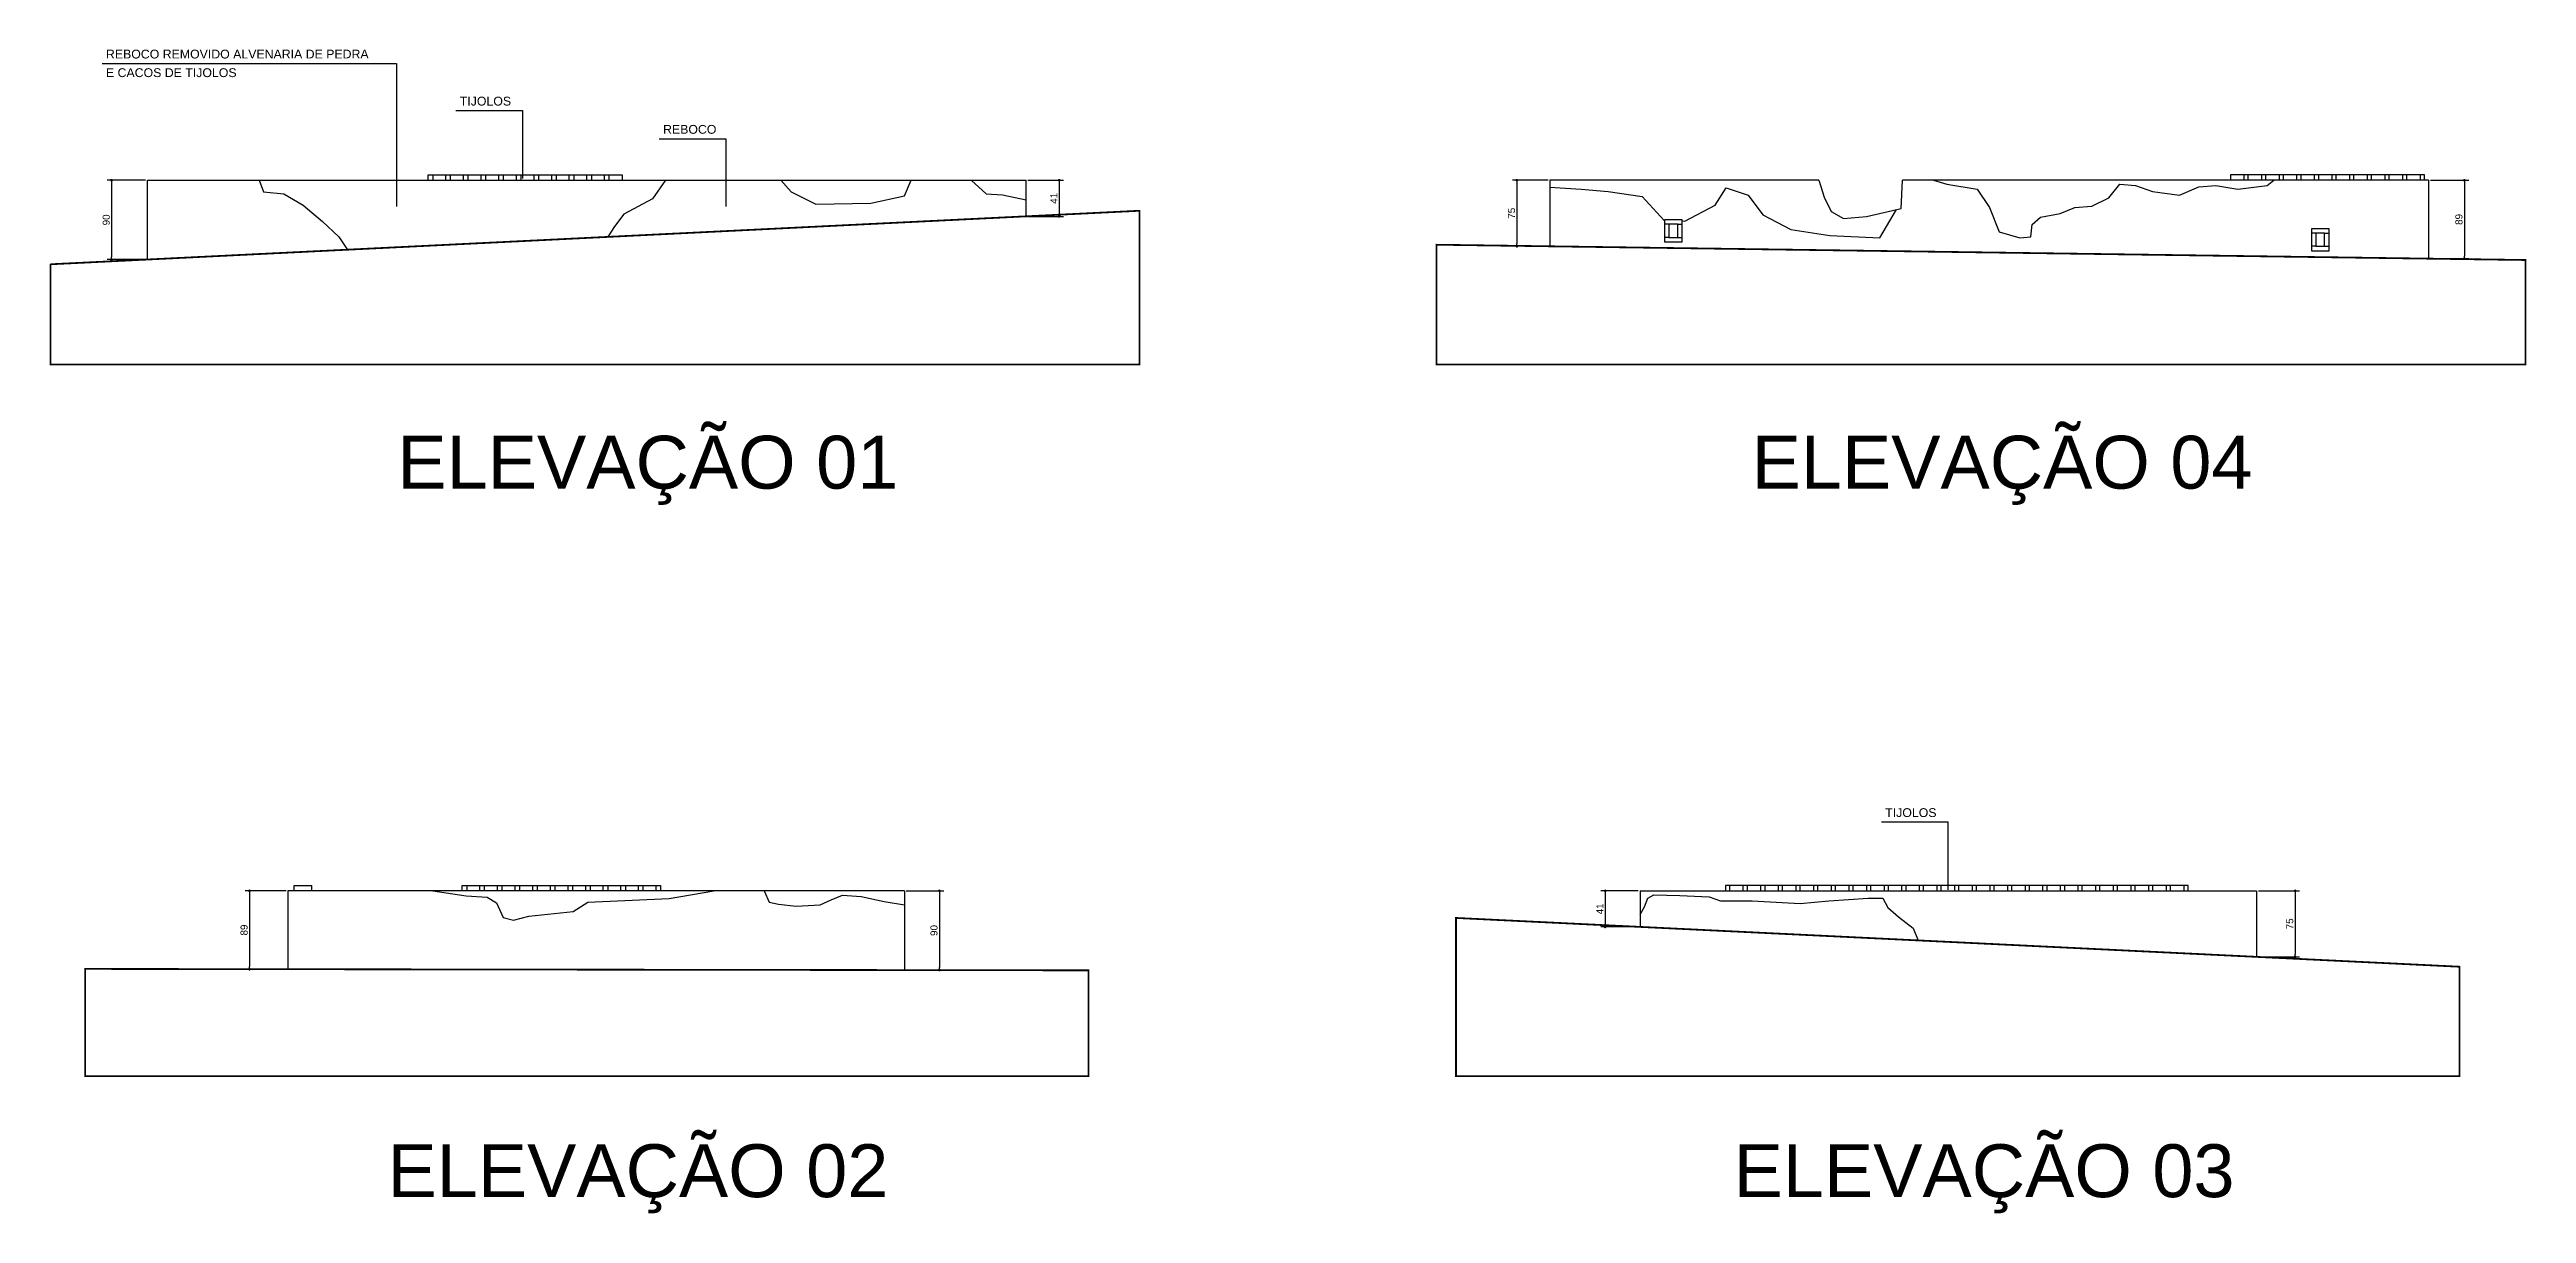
# Model space of a CAD drawing. Extents: x -35835 to -2852, y -1941 to 14855.
# Drawn here: x -5663 to -2852, y -1941 to -621 of the extents above; entities that cross this region are included whole.
import ezdxf

# ---------------------------------------------------------------- set-up
doc = ezdxf.new("R2010")
doc.units = 0
doc.header["$PDMODE"] = 35
doc.layers.get('0').update_dxf_attribs({"linetype": 'CONTINUOUS'})
doc.layers.get('DEFPOINTS').update_dxf_attribs({"linetype": 'CONTINUOUS'})
for name, color, linetype in [('COTA', 7, 'CONTINUOUS'), ('PAREDE', 7, 'CONTINUOUS'), ('PAREDE_FINA', 7, 'CONTINUOUS')]:
    doc.layers.add(name, color=color, linetype=linetype)
doc.styles.add('TEXTO', font='ARIAL.TTF')
doc.dimstyles.new('COTA', dxfattribs={"dimtxt": 8, "dimasz": 3, "dimexe": 5, "dimexo": 2, "dimgap": 2, "dimtad": 1, "dimdec": 1, "dimtxsty": 'TEXTO', "dimblk1": 'DOT', "dimblk2": 'DOT', "dimsah": 1, "dimcen": 0, "dimclrd": 256, "dimclre": 256, "dimclrt": 256, "dimazin": 3, "dimtfac": 1, "dimtdec": 4, "dimtmove": 0, "dimatfit": 3, "dimtolj": 1, "dimtzin": 0})

msp = doc.modelspace()

# ---------------------------------------------------------------- texts
at = {"layer": 'PAREDE_FINA', "style": 'TEXTO'}
for s, height, p in [('REBOCO REMOVIDO ALVENARIA DE PEDRA', 10, (-5598.54, -630.7)), ('E CACOS DE TIJOLOS', 10, (-5598.54, -651.8)), ('TIJOLOS', 10, (-5197.06, -684.08)), ('REBOCO', 10, (-4966.43, -716.11)), ('ELEVAÇÃO 01', 60, (-5267.86, -1118.74)), ('ELEVAÇÃO 04', 60, (-3731.39, -1118.74)), ('TIJOLOS', 10, (-3579.78, -1491.31)), ('ELEVAÇÃO 02', 60, (-5279.13, -1922.58)), ('ELEVAÇÃO 03', 60, (-3751.81, -1922.58))]:
    msp.add_text(s, height=height, dxfattribs=at).set_placement(p)

# ---------------------------------------------------------------- blocks, each defined once
blk = doc.blocks.new('_DOT')
at = {"color": 0, "linetype": 'BYBLOCK'}
blk.add_line((-0.5, 0), (-1, 0), dxfattribs=at)
at = {"color": 0, "linetype": 'BYBLOCK', "const_width": 0.5}
blk.add_lwpolyline([(-0.25, 0, 1), (0.25, 0, 1)], format="xyb", close=True, dxfattribs=at)
blk = doc.blocks.new('*D32')
at = {"layer": 'COTA'}
for p, q in [((-5553.6, -768.8), (-5597.1, -768.8)), ((-5592.1, -771.8), (-5592.1, -855.8)), ((-5553.6, -858.8), (-5597.1, -858.8))]:
    blk.add_line(p, q, dxfattribs=at)
at = {"layer": 'DEFPOINTS', "color": 0}
for p in [(-5551.6, -768.8), (-5592.1, -858.8), (-5551.6, -858.8)]:
    blk.add_point(p, dxfattribs=at)
at = {"layer": 'COTA', "xscale": 3, "yscale": 3, "zscale": 3}
for p, rotation in [((-5592.1, -768.8), 90), ((-5592.1, -858.8), 270)]:
    blk.add_blockref('_DOT', p, dxfattribs=dict(at, rotation=rotation))
at = {"layer": 'COTA', "insert": (-5598.2, -813.8), "char_height": 8, "attachment_point": 5, "rotation": 90, "style": 'TEXTO'}
blk.add_mtext('\\A1;90', dxfattribs=at)
blk = doc.blocks.new('*D33')
at = {"layer": 'COTA'}
for p, q in [((-4552.6, -768.8), (-4512.1, -768.8)), ((-4517.1, -771.8), (-4517.1, -806.8)), ((-4552.6, -809.8), (-4512.1, -809.8))]:
    blk.add_line(p, q, dxfattribs=at)
at = {"layer": 'DEFPOINTS', "color": 0}
for p in [(-4554.6, -768.8), (-4554.6, -809.8), (-4517.1, -809.8)]:
    blk.add_point(p, dxfattribs=at)
at = {"layer": 'COTA', "xscale": 3, "yscale": 3, "zscale": 3}
for p, rotation in [((-4517.1, -768.8), 90), ((-4517.1, -809.8), 270)]:
    blk.add_blockref('_DOT', p, dxfattribs=dict(at, rotation=rotation))
at = {"layer": 'COTA', "insert": (-4523.1, -789.3), "char_height": 8, "attachment_point": 5, "rotation": 90, "style": 'TEXTO'}
blk.add_mtext('\\A1;41', dxfattribs=at)
blk = doc.blocks.new('*D34')
at = {"layer": 'COTA'}
for p, q in [((-5394, -1575), (-5440.7, -1575)), ((-5435.7, -1578), (-5435.7, -1661)), ((-5394, -1664), (-5440.7, -1664))]:
    blk.add_line(p, q, dxfattribs=at)
at = {"layer": 'DEFPOINTS', "color": 0}
for p in [(-5392, -1575), (-5435.7, -1664), (-5392, -1664)]:
    blk.add_point(p, dxfattribs=at)
at = {"layer": 'COTA', "xscale": 3, "yscale": 3, "zscale": 3}
for p, rotation in [((-5435.7, -1575), 90), ((-5435.7, -1664), 270)]:
    blk.add_blockref('_DOT', p, dxfattribs=dict(at, rotation=rotation))
at = {"layer": 'COTA', "insert": (-5441.8, -1619.5), "char_height": 8, "attachment_point": 5, "rotation": 90, "style": 'TEXTO'}
blk.add_mtext('\\A1;89', dxfattribs=at)
blk = doc.blocks.new('*D35')
at = {"layer": 'COTA'}
for p, q in [((-4690.5, -1575), (-4647.9, -1575)), ((-4652.9, -1578), (-4652.9, -1662)), ((-4690.5, -1665), (-4647.9, -1665))]:
    blk.add_line(p, q, dxfattribs=at)
at = {"layer": 'DEFPOINTS', "color": 0}
for p in [(-4692.5, -1575), (-4692.5, -1665), (-4652.9, -1665)]:
    blk.add_point(p, dxfattribs=at)
at = {"layer": 'COTA', "xscale": 3, "yscale": 3, "zscale": 3}
for p, rotation in [((-4652.9, -1575), 90), ((-4652.9, -1665), 270)]:
    blk.add_blockref('_DOT', p, dxfattribs=dict(at, rotation=rotation))
at = {"layer": 'COTA', "insert": (-4659, -1620), "char_height": 8, "attachment_point": 5, "rotation": 90, "style": 'TEXTO'}
blk.add_mtext('\\A1;90', dxfattribs=at)
blk = doc.blocks.new('*D36')
at = {"layer": 'COTA'}
for p, q in [((-2961.2, -768.8), (-2917.7, -768.8)), ((-2922.7, -771.8), (-2922.7, -854.8)), ((-2961.2, -857.8), (-2917.7, -857.8))]:
    blk.add_line(p, q, dxfattribs=at)
at = {"layer": 'DEFPOINTS', "color": 0}
for p in [(-2963.2, -768.8), (-2963.2, -857.8), (-2922.7, -857.8)]:
    blk.add_point(p, dxfattribs=at)
at = {"layer": 'COTA', "xscale": 3, "yscale": 3, "zscale": 3}
for p, rotation in [((-2922.7, -768.8), 90), ((-2922.7, -857.8), 270)]:
    blk.add_blockref('_DOT', p, dxfattribs=dict(at, rotation=rotation))
at = {"layer": 'COTA', "insert": (-2928.8, -813.3), "char_height": 8, "attachment_point": 5, "rotation": 90, "style": 'TEXTO'}
blk.add_mtext('\\A1;89', dxfattribs=at)
blk = doc.blocks.new('*D37')
at = {"layer": 'COTA'}
for p, q in [((-3962.2, -768.8), (-4002.7, -768.8)), ((-3997.7, -771.8), (-3997.7, -840.8)), ((-3962.2, -843.8), (-4002.7, -843.8))]:
    blk.add_line(p, q, dxfattribs=at)
at = {"layer": 'DEFPOINTS', "color": 0}
for p in [(-3960.2, -768.8), (-3997.7, -843.8), (-3960.2, -843.8)]:
    blk.add_point(p, dxfattribs=at)
at = {"layer": 'COTA', "xscale": 3, "yscale": 3, "zscale": 3}
for p, rotation in [((-3997.7, -768.8), 90), ((-3997.7, -843.8), 270)]:
    blk.add_blockref('_DOT', p, dxfattribs=dict(at, rotation=rotation))
at = {"layer": 'COTA', "insert": (-4003.7, -806.3), "char_height": 8, "attachment_point": 5, "rotation": 90, "style": 'TEXTO'}
blk.add_mtext('\\A1;75', dxfattribs=at)
blk = doc.blocks.new('*D38')
at = {"layer": 'COTA'}
for p, q in [((-3156.4, -1575), (-3109.7, -1575)), ((-3114.7, -1578), (-3114.7, -1647)), ((-3156.4, -1650), (-3109.7, -1650))]:
    blk.add_line(p, q, dxfattribs=at)
at = {"layer": 'DEFPOINTS', "color": 0}
for p in [(-3158.4, -1575), (-3158.4, -1650), (-3114.7, -1650)]:
    blk.add_point(p, dxfattribs=at)
at = {"layer": 'COTA', "xscale": 3, "yscale": 3, "zscale": 3}
for p, rotation in [((-3114.7, -1575), 90), ((-3114.7, -1650), 270)]:
    blk.add_blockref('_DOT', p, dxfattribs=dict(at, rotation=rotation))
at = {"layer": 'COTA', "insert": (-3120.8, -1612.5), "char_height": 8, "attachment_point": 5, "rotation": 90, "style": 'TEXTO'}
blk.add_mtext('\\A1;75', dxfattribs=at)
blk = doc.blocks.new('*D39')
at = {"layer": 'COTA'}
for p, q in [((-3859.9, -1575), (-3902.5, -1575)), ((-3897.5, -1578), (-3897.5, -1613)), ((-3859.9, -1616), (-3902.5, -1616))]:
    blk.add_line(p, q, dxfattribs=at)
at = {"layer": 'DEFPOINTS', "color": 0}
for p in [(-3857.9, -1575), (-3897.5, -1616), (-3857.9, -1616)]:
    blk.add_point(p, dxfattribs=at)
at = {"layer": 'COTA', "xscale": 3, "yscale": 3, "zscale": 3}
for p, rotation in [((-3897.5, -1575), 90), ((-3897.5, -1616), 270)]:
    blk.add_blockref('_DOT', p, dxfattribs=dict(at, rotation=rotation))
at = {"layer": 'COTA', "insert": (-3903.5, -1595.5), "char_height": 8, "attachment_point": 5, "rotation": 90, "style": 'TEXTO'}
blk.add_mtext('\\A1;41', dxfattribs=at)

# ---------------------------------------------------------------- dimensions: what is measured, and where the dimension line sits
at = {"layer": 'COTA'}
for base, p1, p2, picture, middle in [((-5592.07, -858.8), (-5551.56, -768.8), (-5551.56, -858.8), '*D32', (-5598.16, -813.8)), ((-4517.1, -809.8), (-4554.56, -768.8), (-4554.56, -809.8), '*D33', (-4523.12, -789.3)), ((-3997.66, -843.8), (-3960.21, -768.8), (-3960.21, -843.8), '*D37', (-4003.73, -806.3)), ((-2922.69, -857.8), (-2963.21, -768.8), (-2963.21, -857.8), '*D36', (-2928.78, -813.3)), ((-5435.7, -1663.95), (-5392, -1574.95), (-5392, -1663.95), '*D34', (-5441.78, -1619.45)), ((-4652.92, -1664.95), (-4692.51, -1574.95), (-4692.51, -1664.95), '*D35', (-4659, -1619.95)), ((-3897.47, -1615.95), (-3857.88, -1574.95), (-3857.88, -1615.95), '*D39', (-3903.48, -1595.45)), ((-3114.68, -1649.95), (-3158.38, -1574.95), (-3158.38, -1649.95), '*D38', (-3120.75, -1612.45))]:
    dim = msp.add_linear_dim(base=base, p1=p1, p2=p2, angle=90, dimstyle='COTA', dxfattribs=at)
    dim.commit()
    dim.dimension.update_dxf_attribs({"geometry": picture, "text_midpoint": middle})

# ---------------------------------------------------------------- linework, layer by layer
at = {"layer": 'PAREDE', "const_width": 2}
msp.add_lwpolyline([(-5661.53, -864.2), (-4425.94, -803.47), (-4425.94, -977.92), (-5661.53, -977.92), (-5661.53, -864.05)], dxfattribs=at)
for points in [[(-2853.23, -859.34), (-4088.82, -841.99), (-4088.82, -977.92), (-2853.23, -977.92)], [(-4066.78, -1605.8), (-2928.32, -1661.13), (-2928.32, -1785.41), (-4066.78, -1785.41)], [(-5622.06, -1663.62), (-5622.06, -1785.41), (-4483.6, -1785.41), (-4483.6, -1665.25)]]:
    msp.add_lwpolyline(points, close=True, dxfattribs=at)
at = {"layer": 'PAREDE_FINA'}
for points in [[(-5602.84, -636.31), (-5268.97, -636.31), (-5268.97, -798.82)], [(-5201.37, -689.69), (-5125.89, -689.69), (-5125.89, -766.79)], [(-4970.74, -721.71), (-4895.26, -721.71), (-4895.26, -798.82)], [(-5551.56, -768.8), (-4554.56, -768.8)], [(-5551.56, -858.8), (-5551.56, -768.8)], [(-5424.69, -768.8), (-5419.95, -781.94), (-5396.78, -784.26), (-5374.77, -797), (-5352.76, -815.53), (-5334.22, -832.9), (-5324.6, -847.64)], [(-5232.8, -768.8), (-5232.8, -762.82)], [(-5232.8, -762.87), (-5012.8, -762.87), (-5012.8, -768.88)], [(-5227.8, -762.82), (-5227.8, -768.8)], [(-5212.8, -768.8), (-5212.8, -762.82)], [(-5207.8, -762.82), (-5207.8, -768.8)], [(-5192.8, -768.8), (-5192.8, -762.82)], [(-5187.8, -762.82), (-5187.8, -768.8)], [(-5172.8, -768.82), (-5172.8, -762.85)], [(-5167.8, -762.85), (-5167.8, -768.83)], [(-5152.8, -768.82), (-5152.8, -762.85)], [(-5147.8, -762.85), (-5147.8, -768.83)], [(-5132.8, -768.82), (-5132.8, -762.85)], [(-5127.8, -762.85), (-5127.8, -768.83)], [(-5112.8, -768.82), (-5112.8, -762.85)], [(-5107.8, -762.85), (-5107.8, -768.83)], [(-5092.8, -768.85), (-5092.8, -762.87)], [(-5087.8, -762.87), (-5087.8, -768.86)], [(-5072.8, -768.85), (-5072.8, -762.87)], [(-5067.8, -762.87), (-5067.8, -768.86)], [(-5052.8, -768.85), (-5052.8, -762.87)], [(-5047.8, -762.87), (-5047.8, -768.86)], [(-5032.8, -768.85), (-5032.8, -762.87)], [(-4963.82, -768.8), (-4978.54, -790.05), (-5010.98, -807.42), (-5021.4, -821.32), (-5029.28, -833.13)], [(-5027.8, -762.87), (-5027.8, -768.86)], [(-4832.74, -768.8), (-4820.97, -781.94), (-4793.16, -795.84), (-4730.6, -794.68), (-4692.37, -786.58), (-4684.84, -768.8)], [(-4616.87, -768.8), (-4599.68, -784.26), (-4581.15, -785.42), (-4554.56, -791.11)], [(-4554.56, -809.8), (-4554.56, -768.8)], [(-3655.21, -768.8), (-3960.21, -768.8)], [(-3960.21, -768.8), (-3960.21, -843.8)], [(-3960.21, -776.63), (-3924.58, -779), (-3894.17, -781.76), (-3855.47, -787.29), (-3830.59, -814.68), (-3830.21, -814.69)], [(-3810.21, -815.06), (-3807.1, -815.12), (-3772.54, -796.96), (-3760.1, -777.62), (-3735.22, -785.91), (-3718.64, -808.01), (-3686.85, -824.59), (-3642.62, -831.5), (-3585.95, -834.26), (-3567.05, -802.03)], [(-3655.21, -768.8), (-3649.12, -788.15), (-3641.08, -804.23), (-3627.28, -812.28), (-3600.85, -809.98), (-3561.76, -800.79), (-3560.21, -768.8)], [(-2963.21, -768.8), (-3560.21, -768.8)], [(-3525.02, -768.8), (-3509.94, -773.47), (-3475.38, -779), (-3461.56, -799.72), (-3450.5, -827.35), (-3427.01, -834.26), (-3414.57, -832.88), (-3413.19, -819.06), (-3403.51, -810.77), (-3381.4, -806.63), (-3364.81, -799.72), (-3345.46, -798.34), (-3326.11, -788.67), (-3313.67, -773.47), (-3295.7, -774.85), (-3276.35, -781.76), (-3245.95, -785.91), (-3223.83, -776.24), (-3204.48, -774.85), (-3179.6, -779), (-3146.43, -774.85), (-3138.72, -768.8)], [(-2967.98, -762.87), (-3187.98, -762.87), (-3187.98, -768.88)], [(-3172.98, -762.87), (-3172.98, -768.86)], [(-3167.98, -768.85), (-3167.98, -762.87)], [(-3152.98, -762.87), (-3152.98, -768.86)], [(-3147.98, -768.85), (-3147.98, -762.87)], [(-3132.98, -762.87), (-3132.98, -768.86)], [(-3127.98, -768.85), (-3127.98, -762.87)], [(-3112.98, -762.87), (-3112.98, -768.86)], [(-3107.98, -768.85), (-3107.98, -762.87)], [(-3092.98, -762.85), (-3092.98, -768.83)], [(-3087.98, -768.82), (-3087.98, -762.85)], [(-3072.98, -762.85), (-3072.98, -768.83)], [(-3067.98, -768.82), (-3067.98, -762.85)], [(-3052.98, -762.85), (-3052.98, -768.83)], [(-3047.98, -768.82), (-3047.98, -762.85)], [(-3032.98, -762.85), (-3032.98, -768.83)], [(-3027.98, -768.82), (-3027.98, -762.85)], [(-3012.98, -762.82), (-3012.98, -768.8)], [(-3007.98, -768.8), (-3007.98, -762.82)], [(-2992.98, -762.82), (-2992.98, -768.8)], [(-2987.98, -768.8), (-2987.98, -762.82)], [(-2972.98, -762.82), (-2972.98, -768.8)], [(-2967.98, -768.8), (-2967.98, -762.82)], [(-2963.21, -768.8), (-2963.21, -857.8)], [(-3825.21, -818.8), (-3830.21, -818.8)], [(-3825.21, -833.8), (-3830.21, -833.8)], [(-3815.21, -818.8), (-3810.21, -818.8)], [(-3815.21, -833.8), (-3810.21, -833.8)], [(-3091.21, -828.8), (-3096.21, -828.8)], [(-3081.21, -828.8), (-3076.21, -828.8)], [(-3091.21, -843.8), (-3096.21, -843.8)], [(-3081.21, -843.8), (-3076.21, -843.8)], [(-3584.08, -1496.92), (-3508.61, -1496.92), (-3508.61, -1574.03)], [(-5384.92, -1574.98), (-5384.92, -1569)], [(-5384.92, -1569.06), (-5364.92, -1569.06)], [(-5364.92, -1575.01), (-5364.92, -1569.03)], [(-5194.22, -1574.98), (-5194.22, -1569)], [(-5194.22, -1569.06), (-4969.22, -1569.11)], [(-5189.22, -1569), (-5189.22, -1574.99)], [(-5174.22, -1575.01), (-5174.22, -1569.03)], [(-5169.22, -1569.03), (-5169.22, -1575.02)], [(-5154.22, -1575.01), (-5154.22, -1569.03)], [(-5149.22, -1569.03), (-5149.22, -1575.02)], [(-5134.22, -1575.01), (-5134.22, -1569.03)], [(-5129.22, -1569.03), (-5129.22, -1575.02)], [(-5114.22, -1575.01), (-5114.22, -1569.03)], [(-5109.22, -1569.03), (-5109.22, -1575.02)], [(-5094.22, -1575.01), (-5094.22, -1569.03)], [(-5089.22, -1569.03), (-5089.22, -1575.02)], [(-5074.22, -1575.01), (-5074.22, -1569.03)], [(-5069.22, -1569.03), (-5069.22, -1575.02)], [(-5054.22, -1575.04), (-5054.22, -1569.06)], [(-5049.22, -1569.06), (-5049.22, -1575.05)], [(-5034.22, -1575.04), (-5034.22, -1569.06)], [(-5029.22, -1569.06), (-5029.22, -1575.05)], [(-5014.22, -1575.04), (-5014.22, -1569.06)], [(-5009.22, -1569.06), (-5009.22, -1575.05)], [(-4994.22, -1575.04), (-4994.22, -1569.06)], [(-4989.22, -1569.06), (-4989.22, -1575.05)], [(-4974.22, -1575.07), (-4974.22, -1569.09)], [(-4969.22, -1569.09), (-4969.22, -1575.07)], [(-3236.16, -1569.03), (-3761.16, -1569.15)], [(-3761.16, -1569.15), (-3761.16, -1575.13)], [(-3756.16, -1575.12), (-3756.16, -1569.15)], [(-3741.16, -1569.15), (-3741.16, -1575.13)], [(-3736.16, -1575.12), (-3736.16, -1569.15)], [(-3721.16, -1569.12), (-3721.16, -1575.1)], [(-3716.16, -1575.1), (-3716.16, -1569.12)], [(-3701.16, -1569.12), (-3701.16, -1575.1)], [(-3696.16, -1575.1), (-3696.16, -1569.12)], [(-3681.16, -1569.12), (-3681.16, -1575.1)], [(-3676.16, -1575.1), (-3676.16, -1569.12)], [(-3661.16, -1569.12), (-3661.16, -1575.1)], [(-3656.16, -1575.1), (-3656.16, -1569.12)], [(-3641.16, -1569.09), (-3641.16, -1575.07)], [(-3636.16, -1575.07), (-3636.16, -1569.09)], [(-3621.16, -1569.09), (-3621.16, -1575.07)], [(-3616.16, -1575.07), (-3616.16, -1569.09)], [(-3601.16, -1569.09), (-3601.16, -1575.07)], [(-3596.16, -1575.07), (-3596.16, -1569.09)], [(-3581.16, -1569.09), (-3581.16, -1575.07)], [(-3576.16, -1575.07), (-3576.16, -1569.09)], [(-3561.16, -1569.06), (-3561.16, -1575.05)], [(-3556.16, -1575.04), (-3556.16, -1569.06)], [(-3541.16, -1569.06), (-3541.16, -1575.05)], [(-3536.16, -1575.04), (-3536.16, -1569.06)], [(-3521.16, -1569.06), (-3521.16, -1575.05)], [(-3516.16, -1575.04), (-3516.16, -1569.06)], [(-3501.16, -1569.06), (-3501.16, -1575.05)], [(-3496.16, -1575.04), (-3496.16, -1569.06)], [(-3481.16, -1569.03), (-3481.16, -1575.02)], [(-3476.16, -1575.01), (-3476.16, -1569.03)], [(-3461.16, -1569.03), (-3461.16, -1575.02)], [(-3456.16, -1575.01), (-3456.16, -1569.03)], [(-3441.16, -1569.03), (-3441.16, -1575.02)], [(-3436.16, -1575.01), (-3436.16, -1569.03)], [(-3421.16, -1569.03), (-3421.16, -1575.02)], [(-3416.16, -1575.01), (-3416.16, -1569.03)], [(-3401.16, -1569.03), (-3401.16, -1575.02)], [(-3396.16, -1575.01), (-3396.16, -1569.03)], [(-3381.16, -1569.03), (-3381.16, -1575.02)], [(-3376.16, -1575.01), (-3376.16, -1569.03)], [(-3361.16, -1569), (-3361.16, -1574.99)], [(-3356.16, -1574.98), (-3356.16, -1569)], [(-3341.16, -1569), (-3341.16, -1574.99)], [(-3336.16, -1574.98), (-3336.16, -1569)], [(-3321.16, -1569), (-3321.16, -1574.99)], [(-3316.16, -1574.98), (-3316.16, -1569)], [(-3301.16, -1569), (-3301.16, -1574.99)], [(-3296.16, -1574.98), (-3296.16, -1569)], [(-3281.16, -1568.97), (-3281.16, -1574.96)], [(-3276.16, -1574.95), (-3276.16, -1568.97)], [(-3261.16, -1568.97), (-3261.16, -1574.96)], [(-3256.16, -1574.95), (-3256.16, -1568.97)], [(-3241.16, -1568.97), (-3241.16, -1574.96)], [(-3236.16, -1574.95), (-3236.16, -1568.97)], [(-4692.51, -1574.95), (-5392, -1574.95)], [(-5392, -1574.95), (-5392, -1663.95)], [(-5227.56, -1574.95), (-5190.01, -1580.56), (-5165.98, -1582.06), (-5155.47, -1588.82), (-5147.96, -1605.33), (-5135.95, -1608.33), (-5118.68, -1603.83), (-5068.38, -1598.57), (-5051.86, -1588.07), (-4959.52, -1583.56), (-4908.9, -1574.95)], [(-4851.61, -1574.95), (-4846.15, -1588.07), (-4835.64, -1590.32), (-4815.37, -1592.57), (-4788.34, -1591.07), (-4775.57, -1585.06), (-4762.81, -1579.81), (-4741.79, -1581.31), (-4715.51, -1587.32), (-4692.51, -1590.97)], [(-4692.51, -1574.95), (-4692.51, -1664.95)], [(-3857.88, -1574.95), (-3158.38, -1574.95)], [(-3857.88, -1574.95), (-3857.88, -1615.95)], [(-3857.88, -1602.04), (-3852.92, -1593.04), (-3849.13, -1583.19), (-3842.31, -1579.41), (-3812.75, -1580.16), (-3779.4, -1581.68), (-3766.51, -1586.23), (-3730.88, -1586.23), (-3676.3, -1589.26), (-3643.71, -1586.23), (-3598.98, -1583.19), (-3582.31, -1583.19), (-3577, -1593.8), (-3564.87, -1604.41), (-3548.2, -1617.29), (-3542.4, -1631.29)], [(-3158.38, -1574.95), (-3158.38, -1649.95)]]:
    msp.add_lwpolyline(points, dxfattribs=at)
for points in [[(-3810.21, -813.8), (-3830.21, -813.8), (-3830.21, -838.8), (-3810.21, -838.8)], [(-3815.21, -818.8), (-3825.21, -818.8), (-3825.21, -833.8), (-3815.21, -833.8)], [(-3076.21, -823.8), (-3096.21, -823.8), (-3096.21, -848.8), (-3076.21, -848.8)], [(-3081.21, -828.8), (-3091.21, -828.8), (-3091.21, -843.8), (-3081.21, -843.8)]]:
    msp.add_lwpolyline(points, close=True, dxfattribs=at)

msp.set_redraw_order([(e.dxf.handle, doc.entitydb.next_handle()) for e in msp.query("TEXT MTEXT ATTDEF DIMENSION ARC_DIMENSION")])  # texts and dimensions are drawn at this point

doc.saveas('drawing.dxf')
